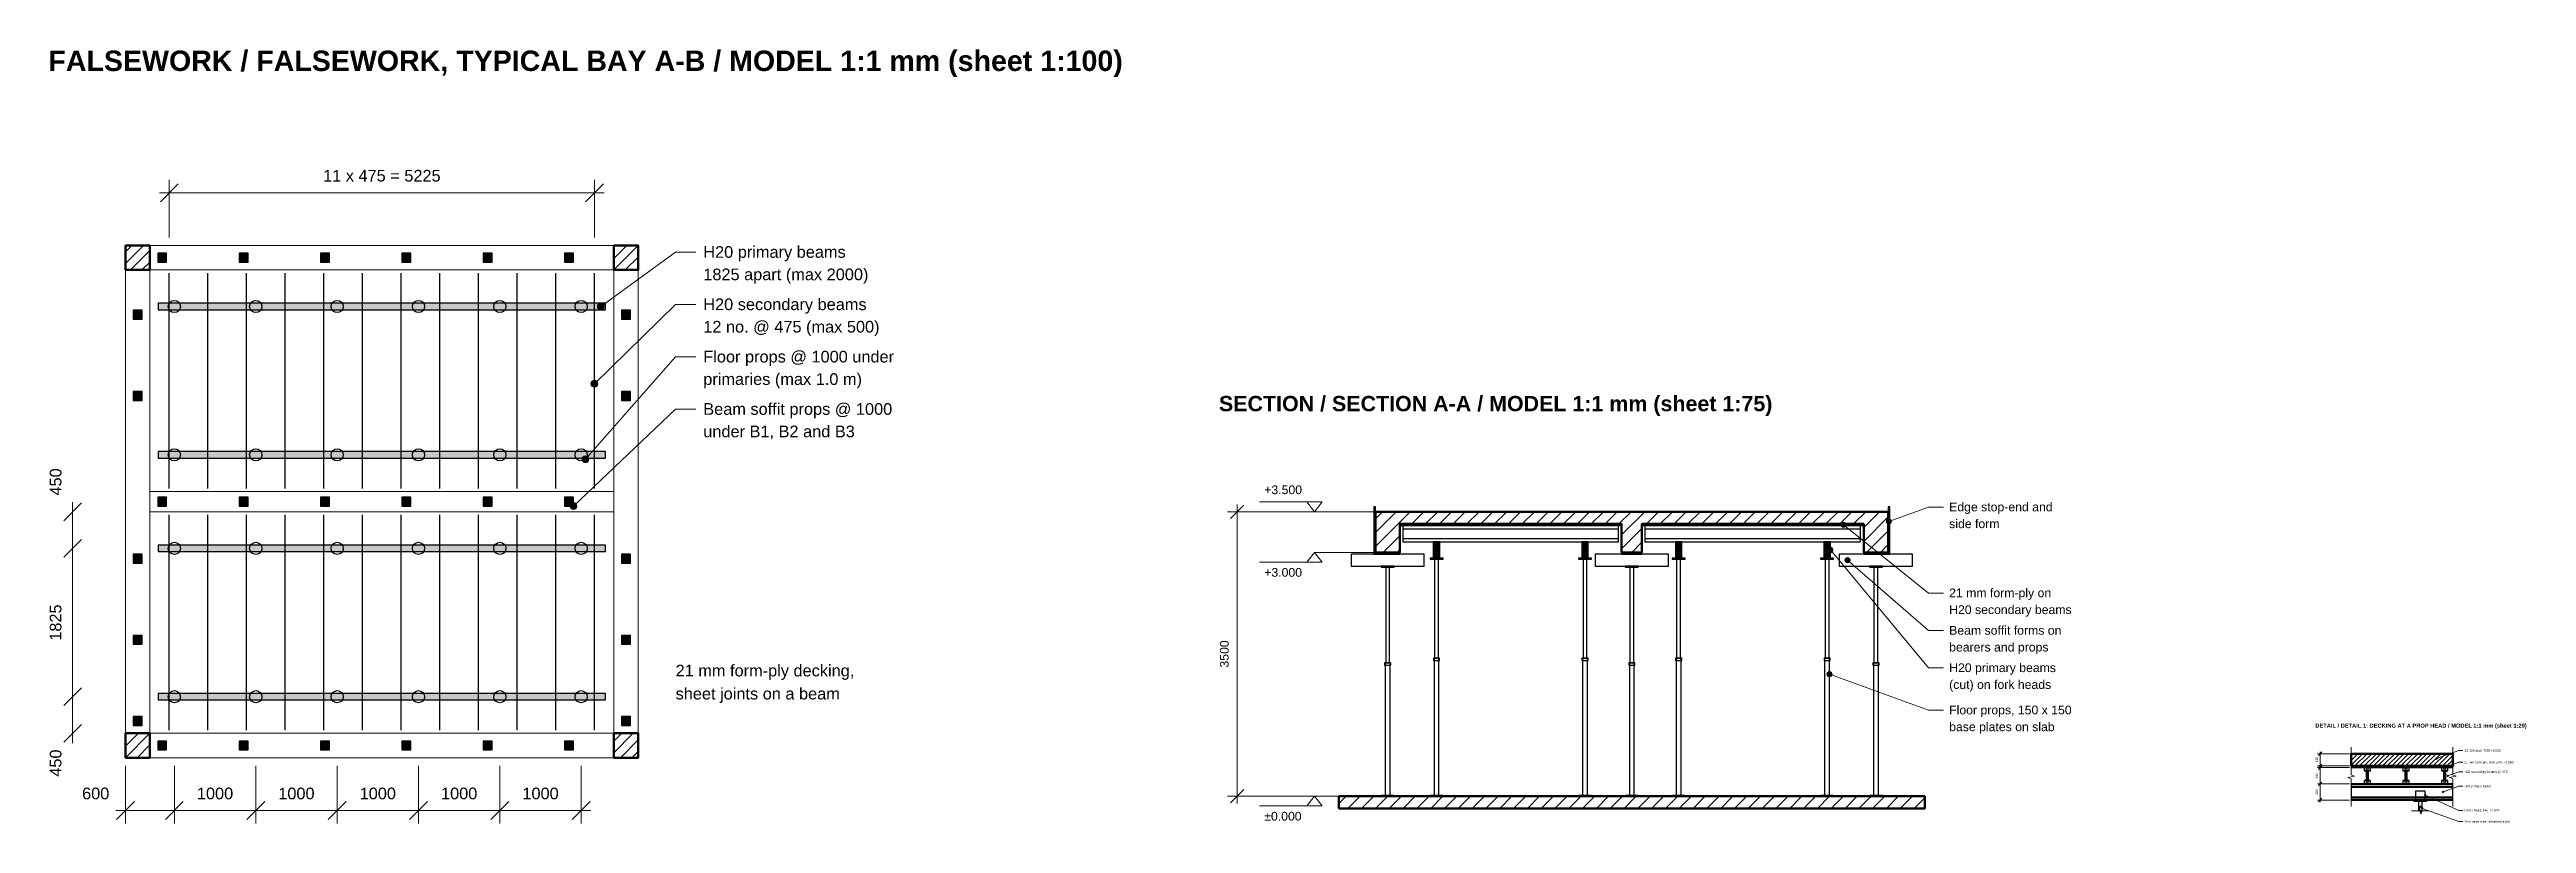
# Model space of a CAD drawing. Header units: millimetres. Extents: x 0 to 49744, y 0 to 11279.
# Drawn here: x 19304 to 49744, y 0 to 9523 of the extents above; entities that cross this region are included whole.
import ezdxf
from ezdxf.enums import TextEntityAlignment as Align

# ---------------------------------------------------------------- set-up
doc = ezdxf.new("R2010")
doc.units = ezdxf.units.MM
for name, color, linetype, lineweight, true_color in [('A-BORDER', 7, 'Continuous', 18, 0x6f8794), ('A-DIMS', 7, 'Continuous', 15, 0x46606d), ('A-TEXT', 7, 'Continuous', 15, 0x1b2a33), ('S-CONC', 7, 'Continuous', 50, 0x1f2d36), ('S-CONC-BYD', 7, 'Continuous', 18, 0x5b6b74), ('S-FORM', 7, 'Continuous', 25, 0x8a5a2e), ('S-FORM-HATCH', 7, 'Continuous', 9, 0xc49d77), ('S-HATCH', 7, 'Continuous', 9, 0x9aa5aa), ('S-PROP', 7, 'Continuous', 25, 0x2e5a75)]:
    doc.layers.add(name, color=color, linetype=linetype, lineweight=lineweight, true_color=true_color)
doc.styles.add('STR_BOLD', font='arialbd.ttf')
doc.styles.add('STR_REGULAR', font='arial.ttf')

msp = doc.modelspace()

# ---------------------------------------------------------------- texts
at = {"layer": 'A-TEXT', "style": 'STR_BOLD'}
for s, height, p in [('FALSEWORK / FALSEWORK, TYPICAL BAY A-B / MODEL 1:1 mm (sheet 1:100)', 251.3, (19290, 9258)), ('SECTION / SECTION A-A / MODEL 1:1 mm (sheet 1:75)', 188.47, (33675, 5072)), ('DETAIL / DETAIL 1: DECKING AT A PROP HEAD / MODEL 1:1 mm (sheet 1:20)', 50.26, (47149, 1179))]:
    msp.add_text(s, height=height, dxfattribs=at).set_placement(p)

# ---------------------------------------------------------------- blocks, each defined once
blk = doc.blocks.new('2104_SLAB_FORMWORK_PLAN_FALSEWORK')
at = {"layer": 'A-DIMS'}
h = blk.add_hatch(color=256, dxfattribs=at)
edge = h.paths.add_edge_path()
edge.add_arc((5690, 5400), 42, 0, 360)
h = blk.add_hatch(color=256, dxfattribs=at)
edge = h.paths.add_edge_path()
edge.add_arc((5612, 4450), 42, 0, 360)
h = blk.add_hatch(color=256, dxfattribs=at)
edge = h.paths.add_edge_path()
edge.add_arc((5502, 3522), 42, 0, 360)
h = blk.add_hatch(color=256, dxfattribs=at)
edge = h.paths.add_edge_path()
edge.add_arc((5355, 2945), 42, 0, 360)
at = {"layer": 'S-FORM'}
for points in [[(250, 5360), (5750, 5360), (5750, 5440), (250, 5440)], [(250, 3535), (5750, 3535), (5750, 3615), (250, 3615)], [(250, 2385), (5750, 2385), (5750, 2465), (250, 2465)], [(250, 560), (5750, 560), (5750, 640), (250, 640)]]:
    blk.add_hatch(color=256, dxfattribs=at).paths.add_polyline_path(points)
at = {"layer": 'S-PROP'}
for points in [[(245, 5945), (355, 5945), (355, 6055), (245, 6055)], [(1245, 5945), (1355, 5945), (1355, 6055), (1245, 6055)], [(2245, 5945), (2355, 5945), (2355, 6055), (2245, 6055)], [(3245, 5945), (3355, 5945), (3355, 6055), (3245, 6055)], [(4245, 5945), (4355, 5945), (4355, 6055), (4245, 6055)], [(5245, 5945), (5355, 5945), (5355, 6055), (5245, 6055)], [(-55, 5245), (55, 5245), (55, 5355), (-55, 5355)], [(5945, 5245), (6055, 5245), (6055, 5355), (5945, 5355)], [(-55, 4245), (55, 4245), (55, 4355), (-55, 4355)], [(5945, 4245), (6055, 4245), (6055, 4355), (5945, 4355)], [(245, 2945), (355, 2945), (355, 3055), (245, 3055)], [(1245, 2945), (1355, 2945), (1355, 3055), (1245, 3055)], [(2245, 2945), (2355, 2945), (2355, 3055), (2245, 3055)], [(3245, 2945), (3355, 2945), (3355, 3055), (3245, 3055)], [(4245, 2945), (4355, 2945), (4355, 3055), (4245, 3055)], [(5245, 2945), (5355, 2945), (5355, 3055), (5245, 3055)], [(-55, 2245), (55, 2245), (55, 2355), (-55, 2355)], [(5945, 2245), (6055, 2245), (6055, 2355), (5945, 2355)], [(-55, 1245), (55, 1245), (55, 1355), (-55, 1355)], [(5945, 1245), (6055, 1245), (6055, 1355), (5945, 1355)], [(-55, 245), (55, 245), (55, 355), (-55, 355)], [(5945, 245), (6055, 245), (6055, 355), (5945, 355)], [(245, -55), (355, -55), (355, 55), (245, 55)], [(1245, -55), (1355, -55), (1355, 55), (1245, 55)], [(2245, -55), (2355, -55), (2355, 55), (2245, 55)], [(3245, -55), (3355, -55), (3355, 55), (3245, 55)], [(4245, -55), (4355, -55), (4355, 55), (4245, 55)], [(5245, -55), (5355, -55), (5355, 55), (5245, 55)]]:
    blk.add_hatch(color=256, dxfattribs=at).paths.add_polyline_path(points)
at = {"layer": 'A-DIMS'}
for p, q in [((268, 6800), (5732, 6800)), ((388, 6250), (388, 6960)), ((5612, 6250), (5612, 6960)), ((-800, 2305), (-800, 2995)), ((-800, 480), (-800, 2545)), ((-800, 30), (-800, 720)), ((-150, -250), (-150, -960)), ((450, -250), (450, -960)), ((450, -250), (450, -960)), ((1450, -250), (1450, -960)), ((1450, -250), (1450, -960)), ((2450, -250), (2450, -960)), ((2450, -250), (2450, -960)), ((3450, -250), (3450, -960)), ((3450, -250), (3450, -960)), ((4450, -250), (4450, -960)), ((4450, -250), (4450, -960)), ((5450, -250), (5450, -960)), ((-270, -800), (570, -800)), ((330, -800), (1570, -800)), ((1330, -800), (2570, -800)), ((2330, -800), (3570, -800)), ((3330, -800), (4570, -800)), ((4330, -800), (5570, -800))]:
    blk.add_line(p, q, dxfattribs=at)
at = {"layer": 'A-DIMS', "lineweight": 30}
for p, q in [((278, 6690), (498, 6910)), ((5502, 6690), (5722, 6910)), ((-910, 2765), (-690, 2985)), ((-910, 2315), (-690, 2535)), ((-910, 2315), (-690, 2535)), ((-910, 490), (-690, 710)), ((-910, 490), (-690, 710)), ((-910, 40), (-690, 260)), ((-260, -910), (-40, -690)), ((340, -910), (560, -690)), ((340, -910), (560, -690)), ((1340, -910), (1560, -690)), ((1340, -910), (1560, -690)), ((2340, -910), (2560, -690)), ((2340, -910), (2560, -690)), ((3340, -910), (3560, -690)), ((3340, -910), (3560, -690)), ((4340, -910), (4560, -690)), ((4340, -910), (4560, -690)), ((5340, -910), (5560, -690))]:
    blk.add_line(p, q, dxfattribs=at)
at = {"layer": 'A-DIMS'}
for points in [[(6860, 6068), (6610, 6068), (5690, 5400)], [(6860, 5424), (6610, 5424), (5612, 4450)], [(6860, 4780), (6610, 4780), (5502, 3522)], [(6860, 4136), (6610, 4136), (5355, 2945)]]:
    blk.add_lwpolyline(points, dxfattribs=at)
for centre in [(5690, 5400), (5612, 4450), (5502, 3522), (5355, 2945)]:
    blk.add_circle(centre, 42, dxfattribs=at)
at = {"layer": 'S-CONC'}
for points in [[(-150, 5850), (150, 5850), (150, 6150), (-150, 6150)], [(5850, 5850), (6150, 5850), (6150, 6150), (5850, 6150)], [(-150, -150), (150, -150), (150, 150), (-150, 150)], [(5850, -150), (6150, -150), (6150, 150), (5850, 150)]]:
    blk.add_lwpolyline(points, close=True, dxfattribs=at)
at = {"layer": 'S-CONC-BYD'}
for p, q in [((150, 150), (150, 5850)), ((150, 5850), (5850, 5850)), ((5850, 150), (5850, 5850)), ((150, 3125), (5850, 3125)), ((150, 2875), (5850, 2875)), ((150, 150), (5850, 150))]:
    blk.add_line(p, q, dxfattribs=at)
blk.add_lwpolyline([(-150, -150), (6150, -150), (6150, 6150), (-150, 6150)], close=True, dxfattribs=at)
at = {"layer": 'S-FORM'}
for p, q in [((388, 3162), (388, 5812)), ((862, 3162), (862, 5812)), ((1338, 3162), (1338, 5812)), ((1812, 3162), (1812, 5812)), ((2288, 3162), (2288, 5812)), ((2762, 3162), (2762, 5812)), ((3238, 3162), (3238, 5812)), ((3712, 3162), (3712, 5812)), ((4188, 3162), (4188, 5812)), ((4662, 3162), (4662, 5812)), ((5138, 3162), (5138, 5812)), ((5612, 3162), (5612, 5812)), ((388, 188), (388, 2838)), ((862, 188), (862, 2838)), ((1338, 188), (1338, 2838)), ((1812, 188), (1812, 2838)), ((2288, 188), (2288, 2838)), ((2762, 188), (2762, 2838)), ((3238, 188), (3238, 2838)), ((3712, 188), (3712, 2838)), ((4188, 188), (4188, 2838)), ((4662, 188), (4662, 2838)), ((5138, 188), (5138, 2838)), ((5612, 188), (5612, 2838))]:
    blk.add_line(p, q, dxfattribs=at)
for points in [[(250, 5360), (5750, 5360), (5750, 5440), (250, 5440)], [(250, 3535), (5750, 3535), (5750, 3615), (250, 3615)], [(250, 2385), (5750, 2385), (5750, 2465), (250, 2465)], [(250, 560), (5750, 560), (5750, 640), (250, 640)]]:
    blk.add_lwpolyline(points, close=True, dxfattribs=at)
at = {"layer": 'S-HATCH'}
for p, q in [((-150, 5931), (69, 6150)), ((-150, 6073), (-73, 6150)), ((-90, 5850), (150, 6090)), ((5850, 5850), (6150, 6150)), ((5850, 5991), (6009, 6150)), ((5850, 6133), (5867, 6150)), ((52, 5850), (150, 5948)), ((5991, 5850), (6150, 6009)), ((6133, 5850), (6150, 5867)), ((-150, -150), (150, 150)), ((-150, -9), (9, 150)), ((-150, 133), (-133, 150)), ((-9, -150), (150, 9)), ((5850, -90), (6090, 150)), ((5850, 52), (5948, 150)), ((5931, -150), (6150, 69)), ((133, -150), (150, -133)), ((6073, -150), (6150, -73))]:
    blk.add_line(p, q, dxfattribs=at)
at = {"layer": 'S-PROP'}
for points in [[(245, 5945), (355, 5945), (355, 6055), (245, 6055)], [(1245, 5945), (1355, 5945), (1355, 6055), (1245, 6055)], [(2245, 5945), (2355, 5945), (2355, 6055), (2245, 6055)], [(3245, 5945), (3355, 5945), (3355, 6055), (3245, 6055)], [(4245, 5945), (4355, 5945), (4355, 6055), (4245, 6055)], [(5245, 5945), (5355, 5945), (5355, 6055), (5245, 6055)], [(-55, 5245), (55, 5245), (55, 5355), (-55, 5355)], [(5945, 5245), (6055, 5245), (6055, 5355), (5945, 5355)], [(-55, 4245), (55, 4245), (55, 4355), (-55, 4355)], [(5945, 4245), (6055, 4245), (6055, 4355), (5945, 4355)], [(245, 2945), (355, 2945), (355, 3055), (245, 3055)], [(1245, 2945), (1355, 2945), (1355, 3055), (1245, 3055)], [(2245, 2945), (2355, 2945), (2355, 3055), (2245, 3055)], [(3245, 2945), (3355, 2945), (3355, 3055), (3245, 3055)], [(4245, 2945), (4355, 2945), (4355, 3055), (4245, 3055)], [(5245, 2945), (5355, 2945), (5355, 3055), (5245, 3055)], [(-55, 2245), (55, 2245), (55, 2355), (-55, 2355)], [(5945, 2245), (6055, 2245), (6055, 2355), (5945, 2355)], [(-55, 1245), (55, 1245), (55, 1355), (-55, 1355)], [(5945, 1245), (6055, 1245), (6055, 1355), (5945, 1355)], [(-55, 245), (55, 245), (55, 355), (-55, 355)], [(5945, 245), (6055, 245), (6055, 355), (5945, 355)], [(245, -55), (355, -55), (355, 55), (245, 55)], [(1245, -55), (1355, -55), (1355, 55), (1245, 55)], [(2245, -55), (2355, -55), (2355, 55), (2245, 55)], [(3245, -55), (3355, -55), (3355, 55), (3245, 55)], [(4245, -55), (4355, -55), (4355, 55), (4245, 55)], [(5245, -55), (5355, -55), (5355, 55), (5245, 55)]]:
    blk.add_lwpolyline(points, close=True, dxfattribs=at)
for centre in [(450, 5400), (1450, 5400), (2450, 5400), (3450, 5400), (4450, 5400), (5450, 5400), (450, 3575), (1450, 3575), (2450, 3575), (3450, 3575), (4450, 3575), (5450, 3575), (450, 2425), (1450, 2425), (2450, 2425), (3450, 2425), (4450, 2425), (5450, 2425), (450, 600), (1450, 600), (2450, 600), (3450, 600), (4450, 600), (5450, 600)]:
    blk.add_circle(centre, 75, dxfattribs=at)
at = {"layer": 'A-DIMS', "style": 'STR_REGULAR'}
for s, p in [('11 x 475 = 5225', (3000, 6938)), ('1000', (950, -662)), ('1000', (1950, -662)), ('1000', (2950, -662)), ('1000', (3950, -662)), ('1000', (4950, -662))]:
    blk.add_text(s, height=143.6, dxfattribs=at).set_placement(p, align=Align.CENTER)
for p in [(-938, 3075), (-938, -384)]:
    blk.add_text('450', height=143.6, rotation=90, dxfattribs=at).set_placement(p)
blk.add_text('1825', height=143.6, rotation=90, dxfattribs=at).set_placement((-938, 1512), align=Align.CENTER)
blk.add_text('600', height=143.6, dxfattribs=at).set_placement((-684, -662))
at = {"layer": 'A-TEXT', "style": 'STR_REGULAR'}
for s, p in [('H20 primary beams', (6950, 6000)), ('1825 apart (max 2000)', (6950, 5724)), ('H20 secondary beams', (6950, 5356)), ('12 no. @ 475 (max 500)', (6950, 5080)), ('primaries (max 1.0 m)', (6950, 4436)), ('Floor props @ 1000 under', (6950, 4712)), ('Beam soffit props @ 1000', (6950, 4068)), ('under B1, B2 and B3', (6950, 3792)), ('21 mm form-ply decking,', (6610, 850)), ('sheet joints on a beam', (6610, 566))]:
    blk.add_text(s, height=143.6, dxfattribs=at).set_placement(p)
blk = doc.blocks.new('2104_SLAB_FORMWORK_PLAN_SECTION')
at = {"layer": 'A-DIMS'}
h = blk.add_hatch(color=256, dxfattribs=at)
edge = h.paths.add_edge_path()
edge.add_arc((5600, 3340), 31.5, 0, 360)
h = blk.add_hatch(color=256, dxfattribs=at)
edge = h.paths.add_edge_path()
edge.add_arc((6160, 3380), 31.5, 0, 360)
h = blk.add_hatch(color=256, dxfattribs=at)
edge = h.paths.add_edge_path()
edge.add_arc((5440, 3029), 31.5, 0, 360)
h = blk.add_hatch(color=256, dxfattribs=at)
edge = h.paths.add_edge_path()
edge.add_arc((5650, 2904), 31.5, 0, 360)
h = blk.add_hatch(color=256, dxfattribs=at)
edge = h.paths.add_edge_path()
edge.add_arc((5430, 1500), 31.5, 0, 360)
at = {"layer": 'S-FORM'}
for points in [[(560, 2929), (640, 2929), (640, 3129), (560, 3129)], [(2385, 2929), (2465, 2929), (2465, 3129), (2385, 3129)], [(3535, 2929), (3615, 2929), (3615, 3129), (3535, 3129)], [(5360, 2929), (5440, 2929), (5440, 3129), (5360, 3129)]]:
    blk.add_hatch(color=256, dxfattribs=at).paths.add_polyline_path(points)
at = {"layer": 'A-DIMS'}
for p, q in [((-225, 3500), (-1970, 3500)), ((-1850, -90), (-1850, 3590)), ((-806, 3620), (-1577, 3620)), ((-171, 3500), (-900, 3500)), ((-806, 2880), (-1577, 2880)), ((-171, 3000), (-900, 3000)), ((-675, 0), (-1970, 0)), ((-600, 0), (-900, 0)), ((-806, -120), (-1577, -120))]:
    blk.add_line(p, q, dxfattribs=at)
at = {"layer": 'A-DIMS', "lineweight": 30}
for p, q in [((-1932, 3418), (-1768, 3582)), ((-1932, -82), (-1768, 82))]:
    blk.add_line(p, q, dxfattribs=at)
at = {"layer": 'A-DIMS'}
for points in [[(-900, 3500), (-994, 3620), (-806, 3620)], [(-900, 3000), (-994, 2880), (-806, 2880)], [(-900, 0), (-994, -120), (-806, -120)]]:
    blk.add_lwpolyline(points, close=True, dxfattribs=at)
for points in [[(6832, 3556), (6645, 3556), (6160, 3380)], [(6832, 2499), (6645, 2499), (5600, 3340)], [(6832, 1578), (6645, 1578), (5440, 3029)], [(6832, 2038), (6645, 2038), (5650, 2904)], [(6832, 1058), (6645, 1058), (5430, 1500)]]:
    blk.add_lwpolyline(points, dxfattribs=at)
for centre in [(5600, 3340), (6160, 3380), (5440, 3029), (5650, 2904), (5430, 1500)]:
    blk.add_circle(centre, 31.5, dxfattribs=at)
at = {"layer": 'S-CONC'}
for points in [[(-150, 3000), (150, 3000), (150, 3350), (2875, 3350), (2875, 3000), (3125, 3000), (3125, 3350), (5850, 3350), (5850, 3000), (6150, 3000), (6150, 3500), (-150, 3500)], [(-600, -150), (6600, -150), (6600, 0), (-600, 0)]]:
    blk.add_lwpolyline(points, close=True, dxfattribs=at)
at = {"layer": 'S-FORM'}
for p, q in [((188, 3289), (2838, 3289)), ((188, 3169), (2838, 3169)), ((3162, 3289), (5812, 3289)), ((3162, 3169), (5812, 3169))]:
    blk.add_line(p, q, dxfattribs=at)
for points in [[(-171, 2979), (-150, 2979), (-150, 3560), (-171, 3560)], [(150, 3329), (2875, 3329), (2875, 3350), (150, 3350)], [(3125, 3329), (5850, 3329), (5850, 3350), (3125, 3350)], [(6150, 2979), (6171, 2979), (6171, 3560), (6150, 3560)], [(188, 3129), (2838, 3129), (2838, 3329), (188, 3329)], [(560, 2929), (640, 2929), (640, 3129), (560, 3129)], [(2385, 2929), (2465, 2929), (2465, 3129), (2385, 3129)], [(3162, 3129), (5812, 3129), (5812, 3329), (3162, 3329)], [(3535, 2929), (3615, 2929), (3615, 3129), (3535, 3129)], [(5360, 2929), (5440, 2929), (5440, 3129), (5360, 3129)], [(-450, 2829), (450, 2829), (450, 2979), (-450, 2979)], [(-150, 2979), (150, 2979), (150, 3000), (-150, 3000)], [(2550, 2829), (3450, 2829), (3450, 2979), (2550, 2979)], [(2875, 2979), (3125, 2979), (3125, 3000), (2875, 3000)], [(5550, 2829), (6450, 2829), (6450, 2979), (5550, 2979)], [(5850, 2979), (6150, 2979), (6150, 3000), (5850, 3000)]]:
    blk.add_lwpolyline(points, close=True, dxfattribs=at)
at = {"layer": 'S-HATCH'}
for p, q in [((-150, 3074), (276, 3500)), ((-150, 3244), (106, 3500)), ((-150, 3414), (-64, 3500)), ((295, 3350), (445, 3500)), ((465, 3350), (615, 3500)), ((635, 3350), (785, 3500)), ((804, 3350), (954, 3500)), ((974, 3350), (1124, 3500)), ((1144, 3350), (1294, 3500)), ((1314, 3350), (1464, 3500)), ((1483, 3350), (1633, 3500)), ((1653, 3350), (1803, 3500)), ((1823, 3350), (1973, 3500)), ((1992, 3350), (2142, 3500)), ((2162, 3350), (2312, 3500)), ((2332, 3350), (2482, 3500)), ((2501, 3350), (2651, 3500)), ((2671, 3350), (2821, 3500)), ((2841, 3350), (2991, 3500)), ((2875, 3214), (3161, 3500)), ((3180, 3350), (3330, 3500)), ((3350, 3350), (3500, 3500)), ((3520, 3350), (3670, 3500)), ((3689, 3350), (3839, 3500)), ((3859, 3350), (4009, 3500)), ((4029, 3350), (4179, 3500)), ((4199, 3350), (4349, 3500)), ((4368, 3350), (4518, 3500)), ((4538, 3350), (4688, 3500)), ((4708, 3350), (4858, 3500)), ((4877, 3350), (5027, 3500)), ((5047, 3350), (5197, 3500)), ((5217, 3350), (5367, 3500)), ((5386, 3350), (5536, 3500)), ((5556, 3350), (5706, 3500)), ((5726, 3350), (5876, 3500)), ((5850, 3304), (6046, 3500)), ((5850, 3135), (6150, 3435)), ((-55, 3000), (150, 3205)), ((2875, 3045), (3125, 3295)), ((3000, 3000), (3125, 3125)), ((5885, 3000), (6150, 3265)), ((6055, 3000), (6150, 3095)), ((115, 3000), (150, 3035)), ((-600, -91), (-509, 0)), ((-489, -150), (-339, 0)), ((-320, -150), (-170, 0)), ((-150, -150), (0, 0)), ((20, -150), (170, 0)), ((189, -150), (339, 0)), ((359, -150), (509, 0)), ((529, -150), (679, 0)), ((699, -150), (849, 0)), ((868, -150), (1018, 0)), ((1208, -150), (1358, 0)), ((1377, -150), (1527, 0)), ((1547, -150), (1697, 0)), ((1886, -150), (2036, 0)), ((2056, -150), (2206, 0)), ((2226, -150), (2376, 0)), ((2565, -150), (2715, 0)), ((2735, -150), (2885, 0)), ((2905, -150), (3055, 0)), ((3074, -150), (3224, 0)), ((3244, -150), (3394, 0)), ((3414, -150), (3564, 0)), ((3584, -150), (3734, 0)), ((3753, -150), (3903, 0)), ((3923, -150), (4073, 0)), ((4093, -150), (4243, 0)), ((4262, -150), (4412, 0)), ((4432, -150), (4582, 0)), ((4602, -150), (4752, 0)), ((4771, -150), (4921, 0)), ((4941, -150), (5091, 0)), ((5111, -150), (5261, 0)), ((5281, -150), (5431, 0)), ((5450, -150), (5600, 0)), ((5620, -150), (5770, 0)), ((5790, -150), (5940, 0)), ((5959, -150), (6109, 0)), ((6129, -150), (6279, 0)), ((6299, -150), (6449, 0)), ((1038, -150), (1188, 0)), ((1717, -150), (1867, 0)), ((2396, -150), (2546, 0)), ((6469, -150), (6600, -19))]:
    blk.add_line(p, q, dxfattribs=at)
at = {"layer": 'S-PROP'}
for points in [[(-80, 2817), (80, 2817), (80, 2829), (-80, 2829)], [(-24, 1641), (24, 1641), (24, 2817), (-24, 2817)], [(520, 2917), (680, 2917), (680, 2929), (520, 2929)], [(576, 1699), (624, 1699), (624, 2917), (576, 2917)], [(2345, 2917), (2505, 2917), (2505, 2929), (2345, 2929)], [(2401, 1699), (2449, 1699), (2449, 2917), (2401, 2917)], [(2920, 2817), (3080, 2817), (3080, 2829), (2920, 2829)], [(2976, 1641), (3024, 1641), (3024, 2817), (2976, 2817)], [(3495, 2917), (3655, 2917), (3655, 2929), (3495, 2929)], [(3551, 1699), (3599, 1699), (3599, 2917), (3551, 2917)], [(5320, 2917), (5480, 2917), (5480, 2929), (5320, 2929)], [(5376, 1699), (5424, 1699), (5424, 2917), (5376, 2917)], [(5920, 2817), (6080, 2817), (6080, 2829), (5920, 2829)], [(5976, 1641), (6024, 1641), (6024, 2817), (5976, 2817)], [(-38, 1611), (38, 1611), (38, 1641), (-38, 1641)], [(-30, 8), (30, 8), (30, 1641), (-30, 1641)], [(562, 1669), (638, 1669), (638, 1699), (562, 1699)], [(570, 8), (630, 8), (630, 1699), (570, 1699)], [(2387, 1669), (2463, 1669), (2463, 1699), (2387, 1699)], [(2395, 8), (2455, 8), (2455, 1699), (2395, 1699)], [(2962, 1611), (3038, 1611), (3038, 1641), (2962, 1641)], [(2970, 8), (3030, 8), (3030, 1641), (2970, 1641)], [(3537, 1669), (3613, 1669), (3613, 1699), (3537, 1699)], [(3545, 8), (3605, 8), (3605, 1699), (3545, 1699)], [(5362, 1669), (5438, 1669), (5438, 1699), (5362, 1699)], [(5370, 8), (5430, 8), (5430, 1699), (5370, 1699)], [(5962, 1611), (6038, 1611), (6038, 1641), (5962, 1641)], [(5970, 8), (6030, 8), (6030, 1641), (5970, 1641)], [(-75, 0), (75, 0), (75, 8), (-75, 8)], [(525, 0), (675, 0), (675, 8), (525, 8)], [(2350, 0), (2500, 0), (2500, 8), (2350, 8)], [(2925, 0), (3075, 0), (3075, 8), (2925, 8)], [(3500, 0), (3650, 0), (3650, 8), (3500, 8)], [(5325, 0), (5475, 0), (5475, 8), (5325, 8)], [(5925, 0), (6075, 0), (6075, 8), (5925, 8)]]:
    blk.add_lwpolyline(points, close=True, dxfattribs=at)
at = {"layer": 'A-DIMS', "style": 'STR_REGULAR'}
for s, p in [('+3.500', (-1517, 3716)), ('+3.000', (-1517, 2700)), ('±0.000', (-1517, -300))]:
    blk.add_text(s, height=107.7, dxfattribs=at).set_placement(p)
blk.add_text('3500', height=107.7, rotation=90, dxfattribs=at).set_placement((-1954, 1750), align=Align.CENTER)
at = {"layer": 'A-TEXT', "style": 'STR_REGULAR'}
for s, p in [('side form', (6900, 3298)), ('Edge stop-end and', (6900, 3505)), ('21 mm form-ply on', (6900, 2448)), ('H20 secondary beams', (6900, 2241)), ('bearers and props', (6900, 1780)), ('Beam soffit forms on', (6900, 1987)), ('H20 primary beams', (6900, 1527)), ('(cut) on fork heads', (6900, 1320)), ('base plates on slab', (6900, 800)), ('Floor props, 150 x 150', (6900, 1007))]:
    blk.add_text(s, height=107.7, dxfattribs=at).set_placement(p)
blk = doc.blocks.new('2104_SLAB_FORMWORK_PLAN_DETAIL')
at = {"layer": 'A-DIMS'}
h = blk.add_hatch(color=256, dxfattribs=at)
edge = h.paths.add_edge_path()
edge.add_arc((450, 3440), 8.4, 0, 360)
h = blk.add_hatch(color=256, dxfattribs=at)
edge = h.paths.add_edge_path()
edge.add_arc((570, 3340), 8.4, 0, 360)
h = blk.add_hatch(color=256, dxfattribs=at)
edge = h.paths.add_edge_path()
edge.add_arc((590, 3229), 8.4, 0, 360)
h = blk.add_hatch(color=256, dxfattribs=at)
edge = h.paths.add_edge_path()
edge.add_arc((274, 2827), 8.4, 0, 360)
h = blk.add_hatch(color=256, dxfattribs=at)
edge = h.paths.add_edge_path()
edge.add_arc((310, 2989), 8.4, 0, 360)
h = blk.add_hatch(color=256, dxfattribs=at)
edge = h.paths.add_edge_path()
edge.add_arc((530, 3029), 8.4, 0, 360)
for p, q in [((-620, 3500), (-1012, 3500)), ((-620, 3350), (-1012, 3350)), ((-980, 3326), (-980, 3524)), ((-980, 3105), (-980, 3353)), ((-620, 3329), (-1012, 3329)), ((-620, 3129), (-1012, 3129)), ((-620, 3129), (-1012, 3129)), ((-980, 2905), (-980, 3153)), ((-620, 2929), (-1012, 2929))]:
    blk.add_line(p, q, dxfattribs=at)
at = {"layer": 'A-DIMS', "lineweight": 30}
for p, q in [((-1002, 3478), (-958, 3522)), ((-1002, 3328), (-958, 3372)), ((-1002, 3307), (-958, 3351)), ((-1002, 3107), (-958, 3151)), ((-1002, 3107), (-958, 3151)), ((-1002, 2907), (-958, 2951))]:
    blk.add_line(p, q, dxfattribs=at)
at = {"layer": 'A-DIMS'}
for points in [[(-600, 2849), (-600, 3190), (-640, 3206), (-560, 3222), (-600, 3238), (-600, 3580)], [(772, 3539), (722, 3539), (450, 3440)], [(772, 3395), (722, 3395), (570, 3340)], [(650, 2849), (650, 3190), (610, 3206), (690, 3222), (650, 3238), (650, 3580)], [(772, 3099), (722, 3099), (530, 3029)], [(772, 3277), (722, 3277), (590, 3229)], [(140, 2797), (226, 2797), (242, 2837), (258, 2757), (274, 2797), (360, 2797)], [(772, 2664), (722, 2664), (274, 2827)], [(772, 2802), (722, 2802), (310, 2989)]]:
    blk.add_lwpolyline(points, dxfattribs=at)
for centre in [(450, 3440), (570, 3340), (590, 3229), (274, 2827), (310, 2989), (530, 3029)]:
    blk.add_circle(centre, 8.4, dxfattribs=at)
at = {"layer": 'S-CONC'}
blk.add_lwpolyline([(-600, 3350), (650, 3350), (650, 3500), (-600, 3500)], close=True, dxfattribs=at)
at = {"layer": 'S-FORM'}
for p, q in [((-600, 3089), (650, 3089)), ((-600, 2969), (650, 2969))]:
    blk.add_line(p, q, dxfattribs=at)
for points in [[(-600, 3329), (650, 3329), (650, 3350), (-600, 3350)], [(-600, 2929), (650, 2929), (650, 3129), (-600, 3129)], [(-440, 3289), (-360, 3289), (-360, 3329), (-440, 3329)], [(-440, 3129), (-360, 3129), (-360, 3169), (-440, 3169)], [(-414, 3169), (-386, 3169), (-386, 3289), (-414, 3289)], [(35, 3289), (115, 3289), (115, 3329), (35, 3329)], [(35, 3129), (115, 3129), (115, 3169), (35, 3169)], [(61, 3169), (89, 3169), (89, 3289), (61, 3289)], [(510, 3289), (590, 3289), (590, 3329), (510, 3329)], [(510, 3129), (590, 3129), (590, 3169), (510, 3169)], [(536, 3169), (564, 3169), (564, 3289), (536, 3289)]]:
    blk.add_lwpolyline(points, close=True, dxfattribs=at)
at = {"layer": 'S-FORM-HATCH'}
for p, q in [((-600, 3119), (650, 3119)), ((-600, 3099), (650, 3099)), ((-440, 3289), (-360, 3329)), ((-440, 3329), (-360, 3289)), ((-440, 3129), (-360, 3169)), ((-440, 3169), (-360, 3129)), ((-402, 3169), (-402, 3289)), ((35, 3289), (115, 3329)), ((35, 3329), (115, 3289)), ((35, 3129), (115, 3169)), ((35, 3169), (115, 3129)), ((73, 3169), (73, 3289)), ((510, 3289), (590, 3329)), ((510, 3329), (590, 3289)), ((510, 3129), (590, 3169)), ((510, 3169), (590, 3129)), ((548, 3169), (548, 3289)), ((-600, 2959), (650, 2959)), ((-600, 2939), (650, 2939))]:
    blk.add_line(p, q, dxfattribs=at)
at = {"layer": 'S-HATCH'}
for p, q in [((-600, 3360), (-460, 3500)), ((-600, 3416), (-516, 3500)), ((-600, 3473), (-573, 3500)), ((-553, 3350), (-403, 3500)), ((-497, 3350), (-347, 3500)), ((-440, 3350), (-290, 3500)), ((-384, 3350), (-234, 3500)), ((-327, 3350), (-177, 3500)), ((-270, 3350), (-120, 3500)), ((-214, 3350), (-64, 3500)), ((-157, 3350), (-7, 3500)), ((-101, 3350), (49, 3500)), ((-44, 3350), (106, 3500)), ((12, 3350), (162, 3500)), ((69, 3350), (219, 3500)), ((126, 3350), (276, 3500)), ((182, 3350), (332, 3500)), ((239, 3350), (389, 3500)), ((295, 3350), (445, 3500)), ((352, 3350), (502, 3500)), ((408, 3350), (558, 3500)), ((465, 3350), (615, 3500)), ((522, 3350), (650, 3478)), ((578, 3350), (650, 3422)), ((635, 3350), (650, 3365))]:
    blk.add_line(p, q, dxfattribs=at)
at = {"layer": 'S-PROP'}
for points in [[(170, 2917), (330, 2917), (330, 2929), (170, 2929)], [(190, 2929), (310, 2929), (310, 3039), (190, 3039)], [(226, 2797), (274, 2797), (274, 2917), (226, 2917)]]:
    blk.add_lwpolyline(points, close=True, dxfattribs=at)
blk.add_circle((250, 2847), 8, dxfattribs=at)
at = {"layer": 'A-DIMS', "style": 'STR_REGULAR'}
for s, p in [('150', (-1008, 3425)), ('200', (-1008, 3229)), ('200', (-1008, 3029))]:
    blk.add_text(s, height=28.7, rotation=90, dxfattribs=at).set_placement(p, align=Align.CENTER)
at = {"layer": 'A-TEXT', "style": 'STR_REGULAR'}
for s, p in [('S1 150 slab, TOS +3.500', (790, 3525)), ('21 mm form-ply, slab soffit +3.350', (790, 3381)), ('H20 secondary beams @ 475', (790, 3263)), ('H20 primary beam', (790, 3085)), ('U fork head, bed +2.929', (790, 2789)), ('Prop inner tube, adjustment pin', (790, 2650))]:
    blk.add_text(s, height=28.72, dxfattribs=at).set_placement(p)

# ---------------------------------------------------------------- block references
at = {"layer": 'A-BORDER'}
for name, p in [('2104_SLAB_FORMWORK_PLAN_FALSEWORK', (20388, 960)), ('2104_SLAB_FORMWORK_PLAN_SECTION', (35749, 336)), ('2104_SLAB_FORMWORK_PLAN_DETAIL', (48189, -2641))]:
    msp.add_blockref(name, p, dxfattribs=at)

msp.set_redraw_order([(e.dxf.handle, doc.entitydb.next_handle()) for e in msp.query("TEXT MTEXT ATTDEF DIMENSION ARC_DIMENSION")])  # texts and dimensions are drawn at this point

doc.saveas('drawing.dxf')
